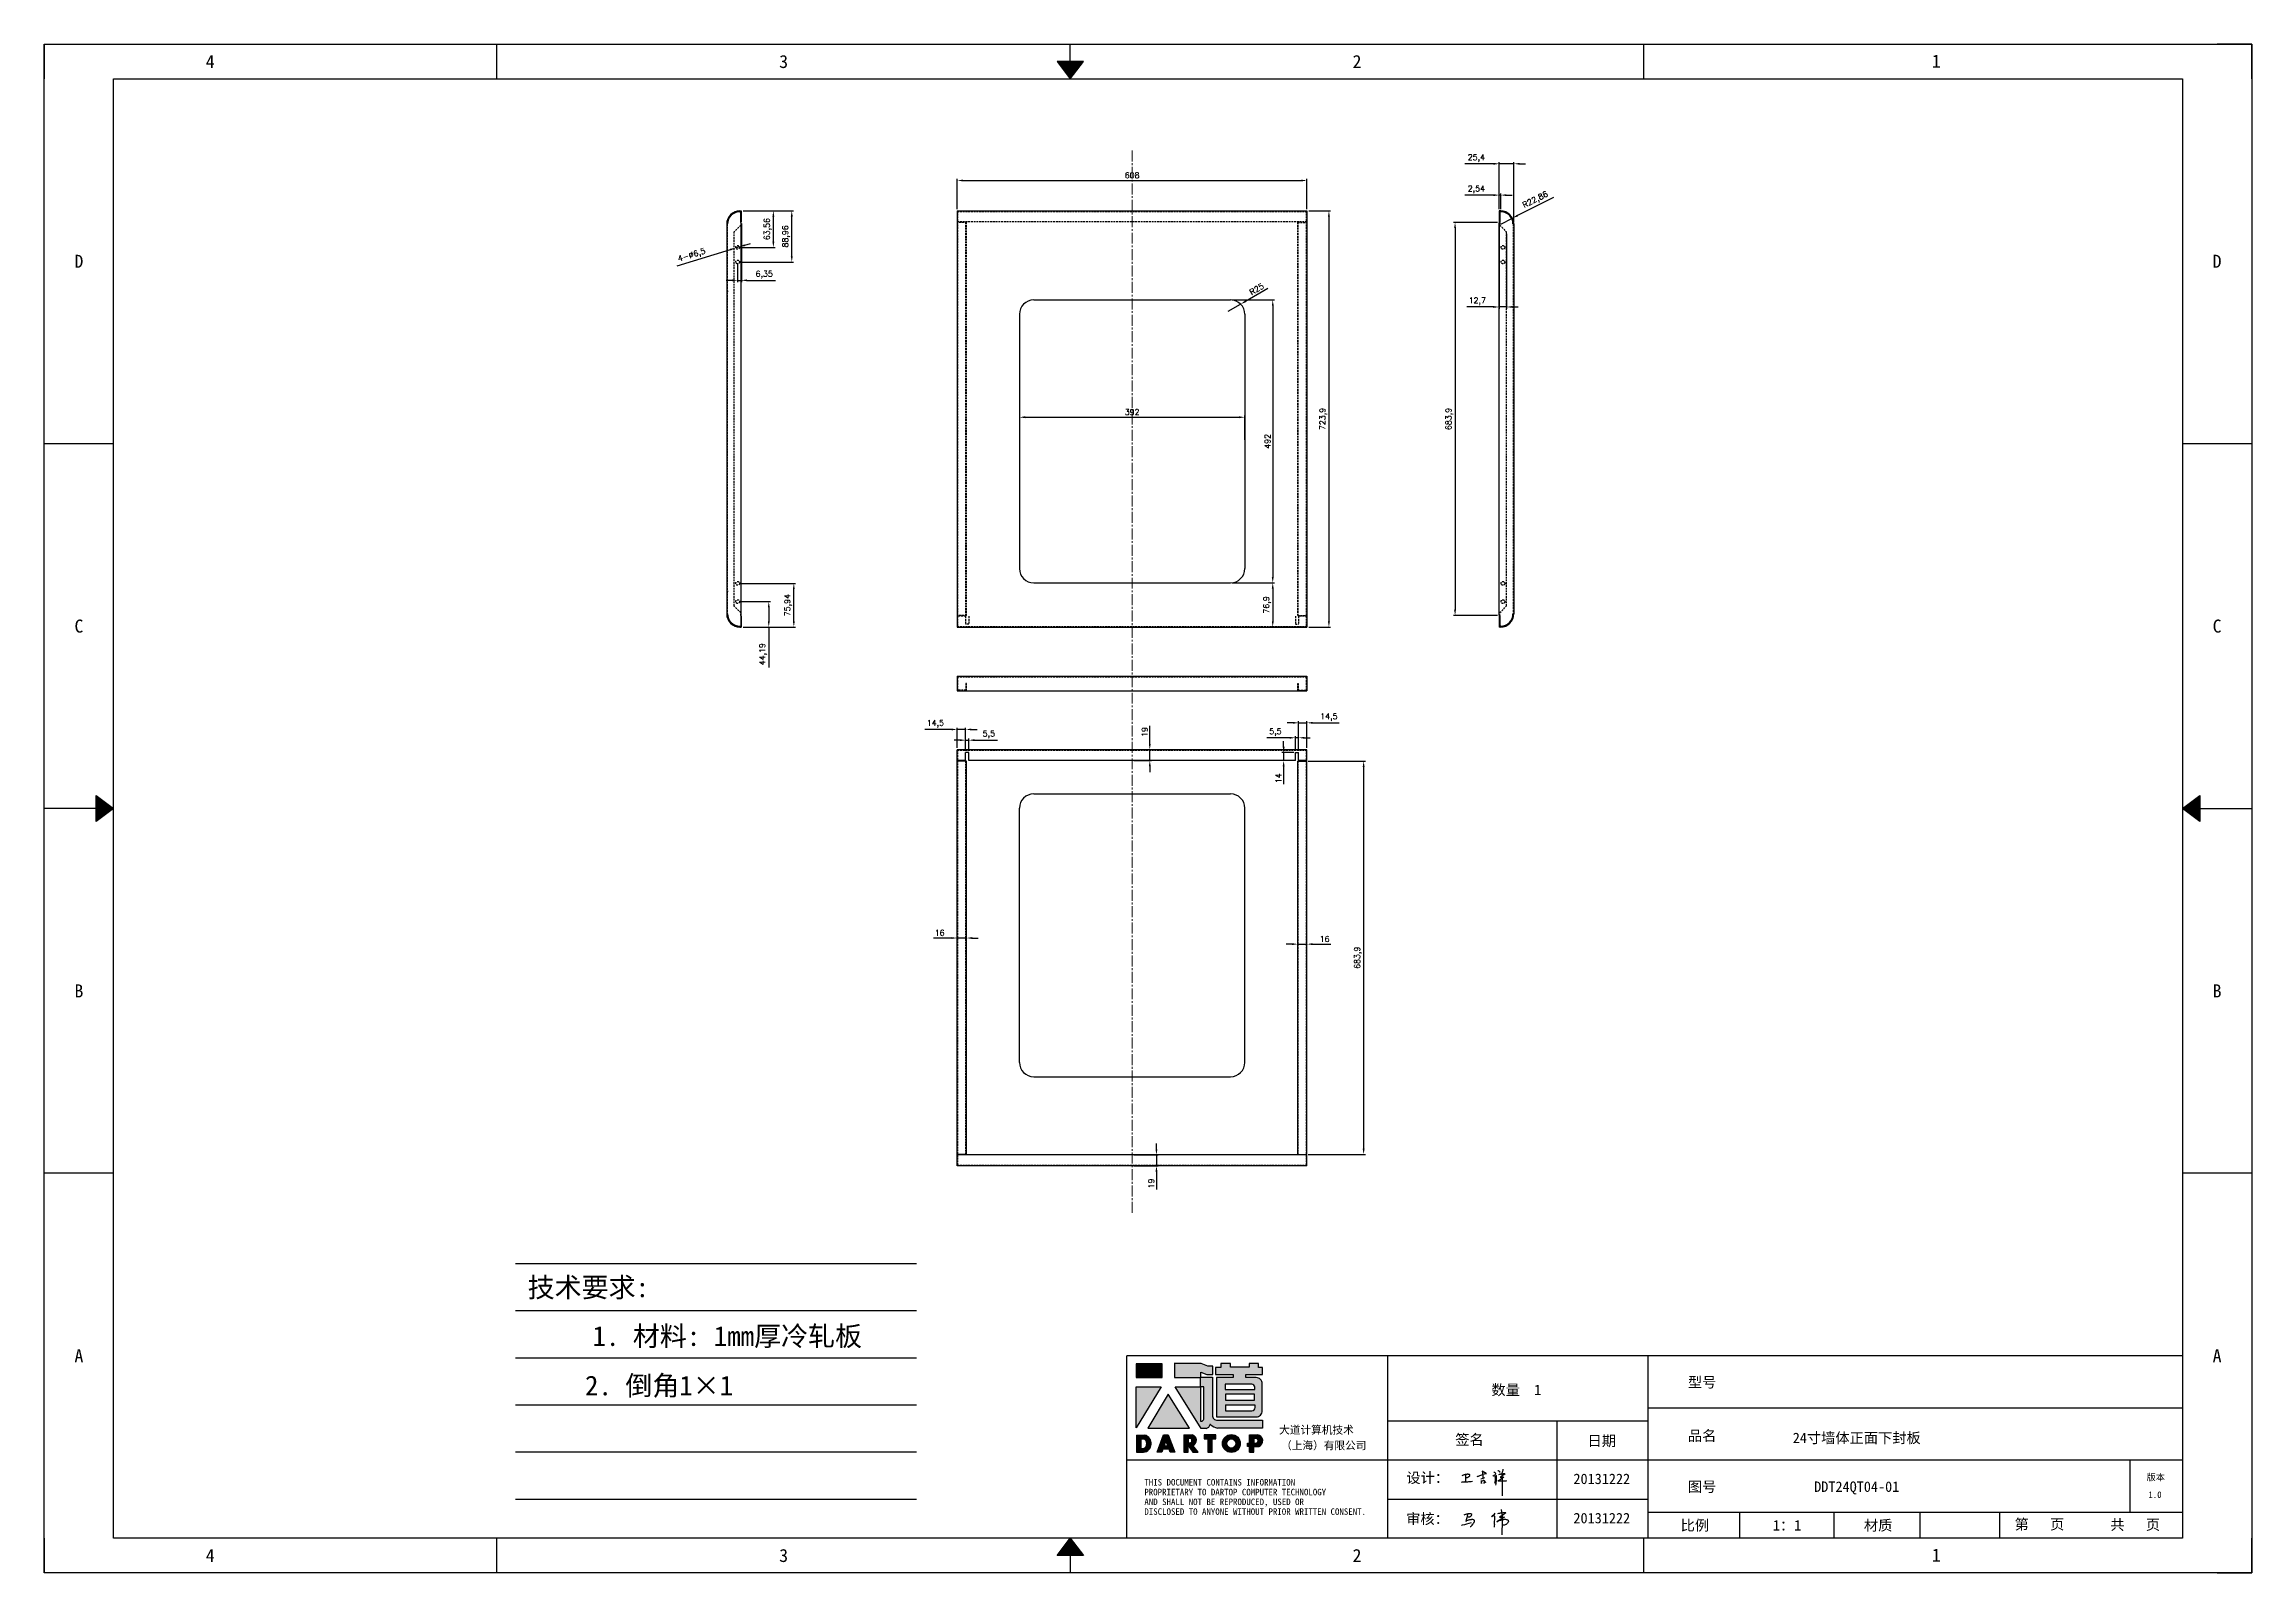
# Model space of a CAD drawing. Header units: millimetres. Extents: x 120943 to 145233, y 4425 to 40233.
# Drawn here: x 135430 to 139270, y 37574 to 40233 of the extents above; entities that cross this region are included whole.
import ezdxf
from ezdxf.enums import TextEntityAlignment as Align

# ---------------------------------------------------------------- set-up
doc = ezdxf.new("R2010")
doc.units = ezdxf.units.MM
for name, pattern in [('CENTER2', [28.575, 19.05, -3.175, 3.175, -3.175]), ('DOT', [0.25, 0, -0.25]), ('HIDDEN2', [4.7625, 3.175, -1.5875])]:
    doc.linetypes.add(name, pattern=pattern)
for name, color, linetype in [('4', 7, 'Continuous'), ('hidden', 3, 'HIDDEN2'), ('print', 30, 'Continuous')]:
    doc.layers.add(name, color=color, linetype=linetype)
doc.layers.add('cen', color=1, linetype='CENTER2', lineweight=9)
doc.layers.add('dim', color=2, linetype='Continuous', lineweight=9)
doc.styles.add('Dartop', font='SIMFANG.TTF')
doc.styles.add('HZ', font='SimSun.ttf')
doc.styles.add('hzHT', font='SIMHEI.TTF')
doc.styles.get("Standard").update_dxf_attribs({"font": 'txt', "bigfont": 'gbcbig.shx'})
doc.dimstyles.new('2-small', dxfattribs={"dimtxt": 10, "dimasz": 10, "dimexe": 3, "dimexo": 3, "dimgap": 4, "dimtad": 1, "dimtxsty": 'Standard', "dimcen": 5, "dimazin": 0, "dimtfac": 1, "dimtmove": 0, "dimatfit": 3, "dimfxl": 1, "dimarcsym": 0})

msp = doc.modelspace()

# ---------------------------------------------------------------- texts
at = {"color": 0}
for s, height, style, p in [('4', 22.662, 'Dartop', (135719.199, 40203.05)), ('3', 22.662, 'Dartop', (136716.329, 40203.05)), ('2', 22.662, 'Dartop', (137713.458, 40203.05)), ('1', 22.662, 'Dartop', (138720.917, 40203.769)), ('D', 22.662, 'Dartop', (135490.825, 39855.565)), ('D', 22.662, 'Dartop', (139209.152, 39855.565)), ('C', 22.662, 'Dartop', (135490.825, 39221.029)), ('C', 22.662, 'Dartop', (139209.152, 39221.029)), ('B', 22.662, 'Dartop', (135490.825, 38586.492)), ('B', 22.662, 'Dartop', (139209.152, 38586.492)), ('A', 22.662, 'Dartop', (135490.825, 37951.955)), ('A', 22.662, 'Dartop', (139209.152, 37951.955)), ('数量  1', 18.1296, 'hzHT', (137990.519, 37892.526)), ('型号', 18.1296, 'hzHT', (138313.637, 37905.839)), ('签名', 18.1296, 'hzHT', (137909.08, 37806.127)), ('品名', 18.1296, 'hzHT', (138313.637, 37812.769)), ('24寸墙体正面下封板', 18.1296, 'hzHT', (138582.487, 37809.05)), ('日期', 18.1296, 'hzHT', (138139.123, 37803.896)), ('20131222', 18.1296, 'hzHT', (138139.123, 37737.802)), ('版本', 11.331, 'hzHT', (139102.523, 37740.577)), ('图号', 18.1296, 'hzHT', (138313.637, 37724.154)), ('DDT24QT04-01', 18.12962, 'hzHT', (138582.487, 37724.154)), ('1.0', 11.331, 'Dartop', (139101.16, 37710.295)), ('20131222', 18.1296, 'hzHT', (138139.123, 37669.483)), ('比例', 18.1296, 'hzHT', (138300.996, 37656.877)), ('1：1', 18.1296, 'hzHT', (138461.259, 37656.877)), ('材质', 18.1296, 'hzHT', (138619.745, 37656.877)), ('第   页', 18.1296, 'hzHT', (138900.197, 37658.757)), ('共   页', 18.1296, 'hzHT', (139066.733, 37658.097)), ('4', 22.662, 'Dartop', (135719.199, 37604.471)), ('3', 22.662, 'Dartop', (136716.329, 37604.471)), ('2', 22.662, 'Dartop', (137713.458, 37604.471)), ('1', 22.662, 'Dartop', (138720.917, 37605.189))]:
    msp.add_text(s, height=height, dxfattribs=dict(at, style=style)).set_placement(p, align=Align.MIDDLE_CENTER)
at = {"style": 'HZ'}
for s, p in [('技术要求:', (136376.772, 38070.873)), ('1. 材料: 1mm厚冷轧板                     ', (136864.005, 37986.144)), ('2. 倒角1×1         ', (136605.045, 37900.076))]:
    msp.add_text(s, height=34.398, dxfattribs=at).set_placement(p, align=Align.MIDDLE_CENTER)
at = {"color": 0, "style": 'hzHT'}
for s, height, p in [('设计：', 18.1296, (137799.254, 37730.593)), ('AND SHALL NOT BE REPRODUCED, USED OR', 11.33101, (137343.687, 37692.136)), ('THIS DOCUMENT CONTAINS INFORMATION', 11.33101, (137343.687, 37726.129)), ('PROPRIETARY TO DARTOP COMPUTER TECHNOLOGY', 11.33101, (137343.687, 37709.132)), ('DISCLOSED TO ANYONE WITHOUT PRIOR WRITTEN CONSENT.', 11.33101, (137343.687, 37675.139)), ('审核：', 18.1296, (137798.984, 37659.201))]:
    msp.add_text(s, height=height, dxfattribs=at).set_placement(p)
at = {"layer": '4', "color": 0, "style": 'hzHT'}
for s, p in [('大道计算机技术', (137578.043, 37816.128)), ('（上海）有限公司', (137581.465, 37789.028))]:
    msp.add_text(s, height=13.5972, dxfattribs=at).set_placement(p)

# ---------------------------------------------------------------- blocks, each defined once
blk = doc.blocks.new('*U527')
at = {"color": 254, "linetype": 'Continuous', "extrusion": (0, 0, -1)}
for points in [[(-17, 0.333), (-16.812, 0.25), (-17, 0.5)], [(-17, 0.333), (-17.188, 0.25), (-16.812, 0.25)], [(-17, 0.333), (-17, 0.5), (-17.188, 0.25)]]:
    blk.add_solid(points, dxfattribs=at)
blk = doc.blocks.new('*U526')
at = {"color": 254, "linetype": 'Continuous', "extrusion": (0, 0, -1)}
for points in [[(-33.167, 11), (-33, 11), (-33.25, 11.188)], [(-33.167, 11), (-33.25, 11.188), (-33.25, 10.812)], [(-33.167, 11), (-33.25, 10.812), (-33, 11)]]:
    blk.add_solid(points, dxfattribs=at)
blk = doc.blocks.new('*U528')
at = {"color": 254, "linetype": 'Continuous'}
for points in [[(17, 21.667), (17.188, 21.75), (16.812, 21.75)], [(17, 21.667), (16.812, 21.75), (17, 21.5)], [(17, 21.667), (17, 21.5), (17.188, 21.75)]]:
    blk.add_solid(points, dxfattribs=at)
blk = doc.blocks.new('*U525')
at = {"color": 254, "linetype": 'Continuous', "extrusion": (0, 0, -1)}
for points in [[(-0.833, 11), (-0.75, 10.812), (-0.75, 11.188)], [(-0.833, 11), (-0.75, 11.188), (-1, 11)], [(-0.833, 11), (-1, 11), (-0.75, 10.812)]]:
    blk.add_solid(points, dxfattribs=at)
blk = doc.blocks.new('dadao')
for p, q in [((48, 19.2), (44.9, 10.4)), ((44.9, 10.4), (51.2, 10.4)), ((51.2, 10.4), (48, 19.2))]:
    blk.add_line(p, q)
for points in [[(41.8, 121.6), (41.8, 143.7), (-0.4, 143.7), (-0.4, 121.6), (41.8, 121.6)], [(104.8, 122), (104.8, 130.3), (114.1, 126.3), (124.2, 126.3), (124.2, 139.6), (115.9, 139.6), (105.1, 143.9), (61.5, 143.9)], [(61.7, 144), (61.7, 121.3), (103.9, 121.3)], [(113.4, 38.7), (105.1, 38.7), (63, 106.5), (103.9, 106.5), (103.9, 120.9), (103.9, 121.3)], [(109.7, 53.6), (109.7, 106.2), (104.3, 106.2), (104.3, 50.4), (106.6, 50.4)], [(144.6, 94.4), (144.6, 84.8), (192, 84.8), (192, 94.1), (144.9, 94.1)], [(120.2, 45), (119.5, 45), (119.5, 44.6)], [(0, 28), (0, 0), (11.8, 0)], [(0.1, 28), (14, 28)], [(7.1, 21.8), (7.1, 6.1), (12, 6.1)], [(7.1, 21.8), (11.4, 21.8)], [(76.8, 28.2), (76.8, 0), (84.1, 0), (84.1, 11.1), (91.6, -0.1), (100.3, -0.1), (91.7, 11.1)], [(76.8, 28.2), (90.6, 28.2)], [(84, 22.7), (84, 15.3), (87.2, 15.3)], [(84, 22.7), (87.3, 22.7)], [(183.7, 0), (183.7, 9.6), (180.6, 9.6), (180.6, 14.9), (183.8, 14.9), (183.8, 28.1), (196.1, 28.1), (196.5, 28.1)], [(183.7, 0), (190.9, 0), (190.9, 9.6), (198.8, 9.6)], [(194.9, 22.3), (190.8, 22.3), (190.8, 15), (194.4, 15)]]:
    blk.add_lwpolyline(points)
blk.add_lwpolyline([(137.1, 144.2), (137.1, 137.9), (128.3, 137.9), (128.3, 126.5), (157.3, 126.5), (157.3, 121.5), (130.3, 121.5), (130.3, 57.5), (194.4, 57.5, 0.414214), (204.4, 67.5), (204.4, 111.3, 0.414214), (194.4, 121.3), (177.5, 121.3), (177.5, 126.3), (204.7, 126.3), (204.7, 137.7), (198.2, 137.7), (198.2, 143.9), (183.3, 143.9), (183.3, 138), (153, 138), (153, 144.2), (137.1, 144.2)], format="xyb", close=True)
for points in [[(104.8, 122), (123.4, 122), (123.4, 60, 0.414214), (131.4, 52), (204.8, 52), (204.8, 39.1), (131.7, 39.1)], [(144.3, 110.8), (144.3, 101.8), (192.3, 101.8), (192.3, 105.5, 0.414214), (187.3, 110.5), (144.3, 110.5)], [(144.6, 77), (144.6, 67.5), (187.6, 67.5, 0.414214), (192.6, 72.5), (192.6, 76.4), (144.6, 76.4)]]:
    blk.add_lwpolyline(points, format="xyb")
for points in [[(-0.3, 106.2), (40.4, 106.2), (-0.3, 39.7), (-0.3, 106.2)], [(51.7, 94.1), (18.4, 39.3), (86.2, 39.3)], [(43.8, 28.2), (51.8, 28.2), (62.6, -0.1), (55, -0.1), (53.2, 5), (42.9, 5), (41.1, 0), (33.6, 0)], [(110, 28.1), (110, 21.9), (116, 21.9), (116, -0.1), (123.2, -0.1), (123.2, 22), (129.2, 22), (129.2, 28.1), (110, 28.1)]]:
    blk.add_lwpolyline(points, close=True)
for radius in [14.5, 7.44]:
    blk.add_circle((154.2, 14.2), radius)
for centre, radius, start, end in [((99.2, 60.7), 12.6, 305.6399, 325.969), ((111.6, 46.7), 8.19, 282.9811, 347.6627), ((136, 61.7), 22.9, 226.7358, 259.3209), ((8.5, 13.9), 8.49, 294.2143, 69.7177), ((9.6, 14.2), 14.4, 278.6604, 72.3203), ((86.4, 19), 3.8, 282.527, 76.7196), ((88.6, 19.4), 8.95, 290.6073, 77.2124), ((193.7, 18.7), 3.8, 280.9891, 72.5513), ((195.7, 18.6), 9.51, 288.8959, 85.2442)]:
    blk.add_arc(centre, radius, start, end)
blk = doc.blocks.new('h')
for p, q in [((20768.1, -2360.9), (20773, -2359.1)), ((20769.5, -2366.9), (20769.8, -2370.6)), ((20769.8, -2370.6), (20770.9, -2378)), ((20770.9, -2378), (20771.5, -2370.6)), ((20772.4, -2369.3), (20774.9, -2367.8)), ((20773, -2359.1), (20784.1, -2355.2)), ((20773.3, -2331.8), (20775.3, -2338.7)), ((20789.1, -2340.9), (20773.5, -2331.9)), ((20775.3, -2338.7), (20775.6, -2351.2)), ((20775.6, -2351.2), (20775.5, -2357.3)), ((20782.2, -2369.2), (20780, -2377.1)), ((20780, -2377.1), (20788.3, -2371.3)), ((20780.1, -2366.4), (20780.8, -2366.4)), ((20781.9, -2367.4), (20782.2, -2369.2)), ((20845.7, -2343.5), (20848.4, -2353)), ((20848.9, -2370.3), (20847.9, -2424)), ((20848.4, -2353), (20848.9, -2370.3))]:
    blk.add_line(p, q)
for points in [[(20696.6, -2372.4, 0.002073), (20710.6, -2371.9, 0.016137), (20719.6, -2371.3, 0.008314), (20736.9, -2369.3)], [(20699.1, -2348.2, -0.029745), (20704.6, -2345.4, -0.046842), (20708.4, -2344.2, -0.00919), (20714.3, -2343, -0.018517), (20717.2, -2342.5, -0.037841), (20720.3, -2342.4, -0.039541), (20723.2, -2342.8, -0.149785), (20726, -2344.3, -0.204935), (20726.9, -2346.6, -0.074872), (20726.5, -2348.3, -0.061615), (20725.6, -2350.3, -0.034204), (20723.8, -2352.6, -0.045776), (20722.3, -2354.1, -0.054985), (20720.4, -2355.3, -0.036348), (20717.3, -2356.5, -0.067752), (20715.7, -2356.8, -0.043553), (20713.2, -2356.7)], [(20755, -2351.9, -0.024077), (20759.9, -2350.1, -0.013147), (20768.7, -2346.5, -0.00522), (20775.4, -2344.1, -0.018517), (20777.3, -2343.4, -0.008274), (20786.3, -2341, -0.039541), (20788.3, -2340.8, -0.079216), (20789.4, -2341, -0.204935)], [(20813.5, -2350.1, 0.007348), (20815.9, -2348.7, 0.008421), (20818, -2347.3, 0.009459), (20819.7, -2346.2, -0.016325), (20820.7, -2345.5, -0.173771), (20821.8, -2345.3, -0.085159), (20823.9, -2346, -0.125883), (20826, -2347.9, -0.160659), (20826.6, -2350.1, -0.010447), (20826.5, -2352.3, -0.008247), (20826.2, -2355.1, -0.002698), (20825.3, -2374, 0.001562), (20823.9, -2383.7, 0.016137)], [(20816.8, -2335, -0.053561), (20819.6, -2336.1, -0.075272), (20821.3, -2337.3, -0.005295), (20822.5, -2338.5, -0.009337), (20823.1, -2339.1, -0.026146), (20823.7, -2339.8, -0.016644), (20824.5, -2340.9)], [(20832.1, -2329.2, -0.053561), (20834.9, -2330.3, -0.075272), (20836.7, -2331.5, -0.005295), (20837.8, -2332.6, -0.009337), (20838.5, -2333.3, -0.026146), (20839, -2334, -0.016644), (20839.8, -2335.1)], [(20836, -2343.7, -0.02797), (20842.1, -2342.6, -0.048868), (20845.6, -2342.2, -0.00919), (20851.1, -2341.4, -0.018517), (20853.9, -2341.1, -0.037841), (20856.7, -2341.2, -0.039541), (20859.4, -2341.6, -0.018282), (20840.6, -2354.7, -0.000937)], [(20847.6, -2340.2, 0.021784), (20849.6, -2335.9, 0.028296), (20850.8, -2332.4, 0.008136), (20851.9, -2328.2, 0.028913), (20852.2, -2327, 0.08193), (20852.1, -2325.9, 0.075058), (20851.7, -2324.7, 0.275043)]]:
    blk.add_lwpolyline(points, format="xyb")
for points in [[(20711.3, -2343.5), (20711.3, -2343.5), (20711.5, -2355.8), (20710.7, -2368), (20710.6, -2371.9)], [(20821.5, -2350.6), (20822.4, -2359.2), (20822.2, -2364.9), (20821.7, -2369), (20821.3, -2376.3), (20823.6, -2368.5), (20827.2, -2366.3), (20829.5, -2366.3)], [(20840.6, -2354.7), (20850, -2354.7), (20855, -2354.3), (20845.9, -2361.1), (20840.5, -2364), (20833, -2367.5), (20863.2, -2367.4), (20865.9, -2367.3)]]:
    blk.add_lwpolyline(points)
for centre, radius, start, end in [((20773.7, -2371.2), 2.3, 121.9907, 163.60158), ((20787.5, -2406), 40.3, 100.61827, 108.24823), ((20780.8, -2367.6), 1.15, 9.4675, 90)]:
    blk.add_arc(centre, radius, start, end)
blk = doc.blocks.new('*D1172')
at = {"layer": 'Defpoints', "color": 0}
for p in [(137626.4, 39996.1), (137018.4, 39943.3, 72.7), (137626.4, 39943.3, 68.2)]:
    blk.add_point(p, dxfattribs=at)
at = {"layer": 'dim', "color": 0, "lineweight": -2}
for p, q in [((137018.4, 39946.3), (137018.4, 39999.1)), ((137028.4, 39996.1), (137616.4, 39996.1)), ((137626.4, 39946.3), (137626.4, 39999.1))]:
    blk.add_line(p, q, dxfattribs=at)
at = {"layer": 'dim', "color": 0}
for points in [[(137028.4, 39997.7), (137028.4, 39994.4), (137018.4, 39996.1)], [(137616.4, 39997.7), (137616.4, 39994.4), (137626.4, 39996.1)]]:
    blk.add_solid(points, dxfattribs=at)
at = {"layer": 'dim', "color": 0, "insert": (137322.4, 40005.1), "char_height": 10, "attachment_point": 5}
blk.add_mtext('608', dxfattribs=at)
blk = doc.blocks.new('*D1173')
at = {"layer": 'Defpoints', "color": 0}
for p in [(137626.4, 39943.3, 68.2), (137626.4, 39219.4, 13.9), (137664.6, 39219.4)]:
    blk.add_point(p, dxfattribs=at)
at = {"layer": 'dim', "color": 0, "lineweight": -2}
for p, q in [((137629.4, 39943.3), (137667.6, 39943.3)), ((137664.6, 39933.3), (137664.6, 39229.4)), ((137629.4, 39219.4), (137667.6, 39219.4))]:
    blk.add_line(p, q, dxfattribs=at)
at = {"layer": 'dim', "color": 0}
for points in [[(137662.9, 39933.3), (137666.3, 39933.3), (137664.6, 39943.3)], [(137662.9, 39229.4), (137666.3, 39229.4), (137664.6, 39219.4)]]:
    blk.add_solid(points, dxfattribs=at)
at = {"layer": 'dim', "color": 0, "insert": (137654.8, 39581.3), "char_height": 10, "attachment_point": 5, "rotation": 90}
blk.add_mtext('723,9', dxfattribs=at)
blk = doc.blocks.new('*D1091')
at = {"layer": 'Defpoints', "color": 0}
for p in [(137983.8, 39930.7), (137963.3, 39920.4)]:
    blk.add_point(p, dxfattribs=at)
at = {"layer": 'dim', "color": 0, "lineweight": -2}
for p, q in [((138054.9, 39966.5), (137992.7, 39935.2)), ((137963.3, 39920.4), (137983.8, 39930.7))]:
    blk.add_line(p, q, dxfattribs=at)
at = {"layer": 'dim', "color": 0}
blk.add_solid([(137992, 39936.7), (137993.5, 39933.7), (137983.8, 39930.7)], dxfattribs=at)
at = {"layer": 'dim', "color": 0, "insert": (138023.9, 39961.9), "char_height": 10, "attachment_point": 5, "rotation": 26.6878}
blk.add_mtext('R22,86', dxfattribs=at)
blk = doc.blocks.new('*D1174')
at = {"layer": 'Defpoints', "color": 0}
for p in [(137960.8, 40025.2), (137960.8, 39943.3, 78.2), (137986.2, 39920.4, 78.2)]:
    blk.add_point(p, dxfattribs=at)
at = {"layer": 'dim', "color": 0, "lineweight": -2}
for p, q in [((137950.8, 40025.2), (137901.1, 40025.2)), ((137960.8, 39946.3), (137960.8, 40028.2)), ((137986.2, 40025.2), (137960.8, 40025.2)), ((137986.2, 39923.4), (137986.2, 40028.2)), ((137996.2, 40025.2), (138006.2, 40025.2))]:
    blk.add_line(p, q, dxfattribs=at)
at = {"layer": 'dim', "color": 0}
for points in [[(137950.8, 40026.8), (137950.8, 40023.5), (137960.8, 40025.2)], [(137996.2, 40026.8), (137996.2, 40023.5), (137986.2, 40025.2)]]:
    blk.add_solid(points, dxfattribs=at)
at = {"layer": 'dim', "color": 0, "insert": (137921, 40035), "char_height": 10, "attachment_point": 5}
blk.add_mtext('25,4', dxfattribs=at)
blk = doc.blocks.new('*D1175')
at = {"layer": 'Defpoints', "color": 0}
for p in [(137960.8, 39970.7), (137960.8, 39943.3, 78.2), (137963.3, 39943.3, 78.2)]:
    blk.add_point(p, dxfattribs=at)
at = {"layer": 'dim', "color": 0, "lineweight": -2}
for p, q in [((137950.8, 39970.7), (137901.1, 39970.7)), ((137960.8, 39946.3), (137960.8, 39973.7)), ((137963.3, 39970.7), (137960.8, 39970.7)), ((137963.3, 39946.3), (137963.3, 39973.7)), ((137973.3, 39970.7), (137983.3, 39970.7))]:
    blk.add_line(p, q, dxfattribs=at)
at = {"layer": 'dim', "color": 0}
for points in [[(137950.8, 39972.3), (137950.8, 39969), (137960.8, 39970.7)], [(137973.3, 39972.3), (137973.3, 39969), (137963.3, 39970.7)]]:
    blk.add_solid(points, dxfattribs=at)
at = {"layer": 'dim', "color": 0, "insert": (137921, 39980.5), "char_height": 10, "attachment_point": 5}
blk.add_mtext('2,54', dxfattribs=at)
blk = doc.blocks.new('*D1176')
at = {"layer": 'Defpoints', "color": 0}
for p in [(136642.8, 39943.3, 78.2), (136698.5, 39943.3), (136636.4, 39879.7, 78.2)]:
    blk.add_point(p, dxfattribs=at)
at = {"layer": 'dim', "color": 0, "lineweight": -2}
for p, q in [((136645.8, 39943.3), (136701.5, 39943.3)), ((136698.5, 39889.7), (136698.5, 39933.3)), ((136639.4, 39879.7), (136701.5, 39879.7))]:
    blk.add_line(p, q, dxfattribs=at)
at = {"layer": 'dim', "color": 0}
for points in [[(136696.8, 39933.3), (136700.2, 39933.3), (136698.5, 39943.3)], [(136696.8, 39889.7), (136700.2, 39889.7), (136698.5, 39879.7)]]:
    blk.add_solid(points, dxfattribs=at)
at = {"layer": 'dim', "color": 0, "insert": (136688.7, 39911.5), "char_height": 10, "attachment_point": 5, "rotation": 90}
blk.add_mtext('63,56', dxfattribs=at)
blk = doc.blocks.new('*D1177')
at = {"layer": 'Defpoints', "color": 0}
for p in [(136642.8, 39943.3, 78.2), (136730.5, 39943.3), (136636.4, 39854.3, 78.2)]:
    blk.add_point(p, dxfattribs=at)
at = {"layer": 'dim', "color": 0, "lineweight": -2}
for p, q in [((136645.8, 39943.3), (136733.5, 39943.3)), ((136730.5, 39864.3), (136730.5, 39933.3)), ((136639.4, 39854.3), (136733.5, 39854.3))]:
    blk.add_line(p, q, dxfattribs=at)
at = {"layer": 'dim', "color": 0}
for points in [[(136728.8, 39933.3), (136732.2, 39933.3), (136730.5, 39943.3)], [(136728.8, 39864.3), (136732.2, 39864.3), (136730.5, 39854.3)]]:
    blk.add_solid(points, dxfattribs=at)
at = {"layer": 'dim', "color": 0, "insert": (136720.7, 39898.8), "char_height": 10, "attachment_point": 5, "rotation": 90}
blk.add_mtext('88,96', dxfattribs=at)
blk = doc.blocks.new('*D1178')
at = {"layer": 'Defpoints', "color": 0}
for p in [(136636.4, 39263.6, 78.2), (136690.5, 39263.6), (136642.8, 39219.4, 78.2)]:
    blk.add_point(p, dxfattribs=at)
at = {"layer": 'dim', "color": 0, "lineweight": -2}
for p, q in [((136639.4, 39263.6), (136693.5, 39263.6)), ((136690.5, 39253.6), (136690.5, 39229.4)), ((136645.8, 39219.4), (136693.5, 39219.4)), ((136690.5, 39219.4), (136690.5, 39148.9))]:
    blk.add_line(p, q, dxfattribs=at)
at = {"layer": 'dim', "color": 0}
for points in [[(136688.9, 39253.6), (136692.2, 39253.6), (136690.5, 39263.6)], [(136688.9, 39229.4), (136692.2, 39229.4), (136690.5, 39219.4)]]:
    blk.add_solid(points, dxfattribs=at)
at = {"layer": 'dim', "color": 0, "insert": (136680.7, 39172.1), "char_height": 10, "attachment_point": 5, "rotation": 90}
blk.add_mtext('44,19', dxfattribs=at)
blk = doc.blocks.new('*D1179')
at = {"layer": 'Defpoints', "color": 0}
for p in [(136636.4, 39295.3, 78.2), (136734.1, 39295.3), (136642.8, 39219.4, 78.2)]:
    blk.add_point(p, dxfattribs=at)
at = {"layer": 'dim', "color": 0, "lineweight": -2}
for p, q in [((136639.4, 39295.3), (136737.1, 39295.3)), ((136734.1, 39229.4), (136734.1, 39285.3)), ((136645.8, 39219.4), (136737.1, 39219.4))]:
    blk.add_line(p, q, dxfattribs=at)
at = {"layer": 'dim', "color": 0}
for points in [[(136732.4, 39285.3), (136735.7, 39285.3), (136734.1, 39295.3)], [(136732.4, 39229.4), (136735.7, 39229.4), (136734.1, 39219.4)]]:
    blk.add_solid(points, dxfattribs=at)
at = {"layer": 'dim', "color": 0, "insert": (136724.2, 39257.4), "char_height": 10, "attachment_point": 5, "rotation": 90}
blk.add_mtext('75,94', dxfattribs=at)
blk = doc.blocks.new('*D1180')
at = {"layer": 'Defpoints', "color": 0}
for p in [(136633.3, 39878.8), (136639.5, 39880.7)]:
    blk.add_point(p, dxfattribs=at)
at = {"layer": 'dim', "color": 0, "lineweight": -2}
for p, q in [((136531, 39847.4), (136623.8, 39875.8)), ((136639.5, 39880.7), (136633.3, 39878.8)), ((136649.1, 39883.6), (136658.7, 39886.6))]:
    blk.add_line(p, q, dxfattribs=at)
at = {"layer": 'dim', "color": 0}
for points in [[(136623.3, 39877.4), (136624.3, 39874.3), (136633.3, 39878.8)], [(136648.6, 39885.2), (136649.6, 39882), (136639.5, 39880.7)]]:
    blk.add_solid(points, dxfattribs=at)
at = {"layer": 'dim', "color": 0, "insert": (136556.7, 39865.5), "char_height": 10, "attachment_point": 5, "rotation": 17.0711}
blk.add_mtext('4-∅6,5', dxfattribs=at)
blk = doc.blocks.new('*D1181')
at = {"layer": 'Defpoints', "color": 0}
for p in [(136642.8, 39924.3, 78.2), (136636.4, 39854.3, 78.2), (136642.8, 39822.4)]:
    blk.add_point(p, dxfattribs=at)
at = {"layer": 'dim', "color": 0, "lineweight": -2}
for p, q in [((136642.8, 39921.3), (136642.8, 39819.4)), ((136636.4, 39851.3), (136636.4, 39819.4)), ((136626.4, 39822.4), (136616.4, 39822.4)), ((136636.4, 39822.4), (136642.8, 39822.4)), ((136652.8, 39822.4), (136702.4, 39822.4))]:
    blk.add_line(p, q, dxfattribs=at)
at = {"layer": 'dim', "color": 0}
for points in [[(136626.4, 39824.1), (136626.4, 39820.8), (136636.4, 39822.4)], [(136652.8, 39824.1), (136652.8, 39820.8), (136642.8, 39822.4)]]:
    blk.add_solid(points, dxfattribs=at)
at = {"layer": 'dim', "color": 0, "insert": (136682.6, 39832.3), "char_height": 10, "attachment_point": 5}
blk.add_mtext('6,35', dxfattribs=at)
blk = doc.blocks.new('*D1182')
at = {"layer": 'Defpoints', "color": 0}
for p in [(137960.8, 39923.3, 78.2), (137973.5, 39906.6, 78.2), (137960.8, 39776.1)]:
    blk.add_point(p, dxfattribs=at)
at = {"layer": 'dim', "color": 0, "lineweight": -2}
for p, q in [((137960.8, 39920.3), (137960.8, 39773.1)), ((137973.5, 39903.6), (137973.5, 39773.1)), ((137950.8, 39776.1), (137904.5, 39776.1)), ((137973.5, 39776.1), (137960.8, 39776.1)), ((137983.5, 39776.1), (137993.5, 39776.1))]:
    blk.add_line(p, q, dxfattribs=at)
at = {"layer": 'dim', "color": 0}
for points in [[(137950.8, 39777.8), (137950.8, 39774.5), (137960.8, 39776.1)], [(137983.5, 39777.8), (137983.5, 39774.5), (137973.5, 39776.1)]]:
    blk.add_solid(points, dxfattribs=at)
at = {"layer": 'dim', "color": 0, "insert": (137922.6, 39786), "char_height": 10, "attachment_point": 5}
blk.add_mtext('12,7', dxfattribs=at)
blk = doc.blocks.new('*D1183')
at = {"layer": 'Defpoints', "color": 0}
for p in [(137960.8, 39923.3, 78.2), (137884, 39239.4), (137960.8, 39239.4, 78.2)]:
    blk.add_point(p, dxfattribs=at)
at = {"layer": 'dim', "color": 0, "lineweight": -2}
for p, q in [((137957.8, 39923.3), (137881, 39923.3)), ((137884, 39913.3), (137884, 39249.4)), ((137957.8, 39239.4), (137881, 39239.4))]:
    blk.add_line(p, q, dxfattribs=at)
at = {"layer": 'dim', "color": 0}
for points in [[(137882.3, 39913.3), (137885.6, 39913.3), (137884, 39923.3)], [(137882.3, 39249.4), (137885.6, 39249.4), (137884, 39239.4)]]:
    blk.add_solid(points, dxfattribs=at)
at = {"layer": 'dim', "color": 0, "insert": (137874.1, 39581.3), "char_height": 10, "attachment_point": 5, "rotation": 90}
blk.add_mtext('683,9', dxfattribs=at)
blk = doc.blocks.new('*D1184')
at = {"layer": 'Defpoints', "color": 0}
for p in [(137625.4, 38986.1, 44.4), (137625.4, 38302.2, 44.4), (137725, 38302.2)]:
    blk.add_point(p, dxfattribs=at)
at = {"layer": 'dim', "color": 0, "lineweight": -2}
for p, q in [((137628.4, 38986.1), (137728, 38986.1)), ((137725, 38976.1), (137725, 38312.2)), ((137628.4, 38302.2), (137728, 38302.2))]:
    blk.add_line(p, q, dxfattribs=at)
at = {"layer": 'dim', "color": 0}
for points in [[(137723.3, 38976.1), (137726.7, 38976.1), (137725, 38986.1)], [(137723.3, 38312.2), (137726.7, 38312.2), (137725, 38302.2)]]:
    blk.add_solid(points, dxfattribs=at)
at = {"layer": 'dim', "color": 0, "insert": (137715.2, 38644.1), "char_height": 10, "attachment_point": 5, "rotation": 90}
blk.add_mtext('683,9', dxfattribs=at)
blk = doc.blocks.new('*D1185')
at = {"layer": 'Defpoints', "color": 0}
for p in [(137322.4, 38301.2, 23.4), (137322.4, 38282.2, 28.9), (137364.7, 38282.2)]:
    blk.add_point(p, dxfattribs=at)
at = {"layer": 'dim', "color": 0, "lineweight": -2}
for p, q in [((137364.7, 38311.2), (137364.7, 38321.2)), ((137325.4, 38301.2), (137367.7, 38301.2)), ((137325.4, 38282.2), (137367.7, 38282.2)), ((137364.7, 38301.2), (137364.7, 38282.2)), ((137364.7, 38272.2), (137364.7, 38240.9))]:
    blk.add_line(p, q, dxfattribs=at)
at = {"layer": 'dim', "color": 0}
for points in [[(137363, 38311.2), (137366.4, 38311.2), (137364.7, 38301.2)], [(137363, 38272.2), (137366.4, 38272.2), (137364.7, 38282.2)]]:
    blk.add_solid(points, dxfattribs=at)
at = {"layer": 'dim', "color": 0, "insert": (137355.7, 38251.5), "char_height": 10, "attachment_point": 5, "rotation": 90}
blk.add_mtext('19', dxfattribs=at)
blk = doc.blocks.new('*D1186')
at = {"layer": 'Defpoints', "color": 0}
for p in [(137322.4, 39006.1, 23.2), (137322.4, 38987.1, 23.3), (137353.1, 39006.1)]:
    blk.add_point(p, dxfattribs=at)
at = {"layer": 'dim', "color": 0, "lineweight": -2}
for p, q in [((137353.1, 39016.1), (137353.1, 39047.4)), ((137325.4, 39006.1), (137356.1, 39006.1)), ((137325.4, 38987.1), (137356.1, 38987.1)), ((137353.1, 38987.1), (137353.1, 39006.1)), ((137353.1, 38977.1), (137353.1, 38967.1))]:
    blk.add_line(p, q, dxfattribs=at)
at = {"layer": 'dim', "color": 0}
for points in [[(137351.4, 39016.1), (137354.8, 39016.1), (137353.1, 39006.1)], [(137351.4, 38977.1), (137354.8, 38977.1), (137353.1, 38987.1)]]:
    blk.add_solid(points, dxfattribs=at)
at = {"layer": 'dim', "color": 0, "insert": (137344.1, 39036.8), "char_height": 10, "attachment_point": 5, "rotation": 90}
blk.add_mtext('19', dxfattribs=at)
blk = doc.blocks.new('*D1187')
at = {"layer": 'Defpoints', "color": 0}
for p in [(137626.4, 38667.8), (137610.4, 38644.1, 44.4), (137626.4, 38644.1, 45.6)]:
    blk.add_point(p, dxfattribs=at)
at = {"layer": 'dim', "color": 0, "lineweight": -2}
for p, q in [((137600.4, 38667.8), (137590.4, 38667.8)), ((137610.4, 38647.1), (137610.4, 38670.8)), ((137610.4, 38667.8), (137626.4, 38667.8)), ((137626.4, 38647.1), (137626.4, 38670.8)), ((137636.4, 38667.8), (137667.7, 38667.8))]:
    blk.add_line(p, q, dxfattribs=at)
at = {"layer": 'dim', "color": 0}
for points in [[(137600.4, 38669.5), (137600.4, 38666.1), (137610.4, 38667.8)], [(137636.4, 38669.5), (137636.4, 38666.1), (137626.4, 38667.8)]]:
    blk.add_solid(points, dxfattribs=at)
at = {"layer": 'dim', "color": 0, "insert": (137657.1, 38676.8), "char_height": 10, "attachment_point": 5}
blk.add_mtext('16', dxfattribs=at)
blk = doc.blocks.new('*D1188')
at = {"layer": 'Defpoints', "color": 0}
for p in [(137018.4, 38678.5), (137018.4, 38644.1, 40), (137034.4, 38644.1, 44.4)]:
    blk.add_point(p, dxfattribs=at)
at = {"layer": 'dim', "color": 0, "lineweight": -2}
for p, q in [((137008.4, 38678.5), (136977.1, 38678.5)), ((137018.4, 38647.1), (137018.4, 38681.5)), ((137034.4, 38678.5), (137018.4, 38678.5)), ((137034.4, 38647.1), (137034.4, 38681.5)), ((137044.4, 38678.5), (137054.4, 38678.5))]:
    blk.add_line(p, q, dxfattribs=at)
at = {"layer": 'dim', "color": 0}
for points in [[(137008.4, 38680.1), (137008.4, 38676.8), (137018.4, 38678.5)], [(137044.4, 38680.1), (137044.4, 38676.8), (137034.4, 38678.5)]]:
    blk.add_solid(points, dxfattribs=at)
at = {"layer": 'dim', "color": 0, "insert": (136987.7, 38687.5), "char_height": 10, "attachment_point": 5}
blk.add_mtext('16', dxfattribs=at)
blk = doc.blocks.new('*D1092')
at = {"layer": 'Defpoints', "color": 0}
for p in [(137511.1, 39781, 0.9), (137489.4, 39768.7)]:
    blk.add_point(p, dxfattribs=at)
at = {"layer": 'dim', "color": 0, "lineweight": -2}
for p, q in [((137489.4, 39768.7), (137511.1, 39781)), ((137558.6, 39808), (137519.8, 39785.9))]:
    blk.add_line(p, q, dxfattribs=at)
at = {"layer": 'dim', "color": 0}
blk.add_solid([(137518.9, 39787.4), (137520.6, 39784.5), (137511.1, 39781)], dxfattribs=at)
at = {"layer": 'dim', "color": 0, "insert": (137539.1, 39807.3), "char_height": 10, "attachment_point": 5, "rotation": 29.5924}
blk.add_mtext('R25', dxfattribs=at)
blk = doc.blocks.new('*D1189')
at = {"layer": 'Defpoints', "color": 0}
for p in [(137126.4, 39584.3), (137518.4, 39584.3), (137518.4, 39542.3, 42.5)]:
    blk.add_point(p, dxfattribs=at)
at = {"layer": 'dim', "color": 0, "lineweight": -2}
for p, q in [((137136.4, 39584.3), (137508.4, 39584.3)), ((137518.4, 39545.3), (137518.4, 39587.3))]:
    blk.add_line(p, q, dxfattribs=at)
at = {"layer": 'dim', "color": 0}
for points in [[(137136.4, 39586), (137136.4, 39582.6), (137126.4, 39584.3)], [(137508.4, 39586), (137508.4, 39582.6), (137518.4, 39584.3)]]:
    blk.add_solid(points, dxfattribs=at)
at = {"layer": 'dim', "color": 0, "insert": (137322.4, 39593.3), "char_height": 10, "attachment_point": 5}
blk.add_mtext('392', dxfattribs=at)
blk = doc.blocks.new('*D1190')
at = {"layer": 'Defpoints', "color": 0}
for p in [(137493.4, 39788.3, 60.9), (137493.4, 39296.3, 24.1), (137566.9, 39296.3)]:
    blk.add_point(p, dxfattribs=at)
at = {"layer": 'dim', "color": 0, "lineweight": -2}
for p, q in [((137496.4, 39788.3), (137569.9, 39788.3)), ((137566.9, 39778.3), (137566.9, 39306.3)), ((137496.4, 39296.3), (137569.9, 39296.3))]:
    blk.add_line(p, q, dxfattribs=at)
at = {"layer": 'dim', "color": 0}
for points in [[(137565.3, 39778.3), (137568.6, 39778.3), (137566.9, 39788.3)], [(137565.3, 39306.3), (137568.6, 39306.3), (137566.9, 39296.3)]]:
    blk.add_solid(points, dxfattribs=at)
at = {"layer": 'dim', "color": 0, "insert": (137557.9, 39542.3), "char_height": 10, "attachment_point": 5, "rotation": 90}
blk.add_mtext('492', dxfattribs=at)
blk = doc.blocks.new('*D1191')
at = {"layer": 'Defpoints', "color": 0}
for p in [(137493.4, 39296.3, 24.1), (137566.9, 39219.4), (137626.4, 39219.4, 22.9)]:
    blk.add_point(p, dxfattribs=at)
at = {"layer": 'dim', "color": 0, "lineweight": -2}
for p, q in [((137496.4, 39296.3), (137569.9, 39296.3)), ((137566.9, 39286.3), (137566.9, 39229.4)), ((137623.4, 39219.4), (137563.9, 39219.4))]:
    blk.add_line(p, q, dxfattribs=at)
at = {"layer": 'dim', "color": 0}
for points in [[(137565.3, 39286.3), (137568.6, 39286.3), (137566.9, 39296.3)], [(137565.3, 39229.4), (137568.6, 39229.4), (137566.9, 39219.4)]]:
    blk.add_solid(points, dxfattribs=at)
at = {"layer": 'dim', "color": 0, "insert": (137557.1, 39257.8), "char_height": 10, "attachment_point": 5, "rotation": 90}
blk.add_mtext('76,9', dxfattribs=at)
blk = doc.blocks.new('*D1192')
at = {"layer": 'Defpoints', "color": 0}
for p in [(137626.4, 39052.8), (137611.9, 39001.1, 6.9), (137626.4, 39006.1, 40)]:
    blk.add_point(p, dxfattribs=at)
at = {"layer": 'dim', "color": 0, "lineweight": -2}
for p, q in [((137601.9, 39052.8), (137591.9, 39052.8)), ((137611.9, 39004.1), (137611.9, 39055.8)), ((137611.9, 39052.8), (137626.4, 39052.8)), ((137626.4, 39009.1), (137626.4, 39055.8)), ((137636.4, 39052.8), (137682.7, 39052.8))]:
    blk.add_line(p, q, dxfattribs=at)
at = {"layer": 'dim', "color": 0}
for points in [[(137601.9, 39054.4), (137601.9, 39051.1), (137611.9, 39052.8)], [(137636.4, 39054.4), (137636.4, 39051.1), (137626.4, 39052.8)]]:
    blk.add_solid(points, dxfattribs=at)
at = {"layer": 'dim', "color": 0, "insert": (137664.6, 39062.6), "char_height": 10, "attachment_point": 5}
blk.add_mtext('14,5', dxfattribs=at)
blk = doc.blocks.new('*D1193')
at = {"layer": 'Defpoints', "color": 0}
for p in [(137606.4, 39026.8), (137606.4, 39001.1, 7.1), (137611.9, 39001.1, 6.9)]:
    blk.add_point(p, dxfattribs=at)
at = {"layer": 'dim', "color": 0, "lineweight": -2}
for p, q in [((137596.4, 39026.8), (137556.7, 39026.8)), ((137606.4, 39004.1), (137606.4, 39029.8)), ((137611.9, 39026.8), (137606.4, 39026.8)), ((137611.9, 39004.1), (137611.9, 39029.8)), ((137621.9, 39026.8), (137631.9, 39026.8))]:
    blk.add_line(p, q, dxfattribs=at)
at = {"layer": 'dim', "color": 0}
for points in [[(137596.4, 39028.4), (137596.4, 39025.1), (137606.4, 39026.8)], [(137621.9, 39028.4), (137621.9, 39025.1), (137611.9, 39026.8)]]:
    blk.add_solid(points, dxfattribs=at)
at = {"layer": 'dim', "color": 0, "insert": (137571.6, 39036.6), "char_height": 10, "attachment_point": 5}
blk.add_mtext('5,5', dxfattribs=at)
blk = doc.blocks.new('*D1194')
at = {"layer": 'Defpoints', "color": 0}
for p in [(137585.9, 38987.1), (137606.4, 39001.1, 1.5), (137606.4, 38987.1, 39.7)]:
    blk.add_point(p, dxfattribs=at)
at = {"layer": 'dim', "color": 0, "lineweight": -2}
for p, q in [((137585.9, 39011.1), (137585.9, 39021.1)), ((137603.4, 39001.1), (137582.9, 39001.1)), ((137603.4, 38987.1), (137582.9, 38987.1)), ((137585.9, 39001.1), (137585.9, 38987.1)), ((137585.9, 38977.1), (137585.9, 38945.8))]:
    blk.add_line(p, q, dxfattribs=at)
at = {"layer": 'dim', "color": 0}
for points in [[(137584.2, 39011.1), (137587.6, 39011.1), (137585.9, 39001.1)], [(137584.2, 38977.1), (137587.6, 38977.1), (137585.9, 38987.1)]]:
    blk.add_solid(points, dxfattribs=at)
at = {"layer": 'dim', "color": 0, "insert": (137576.9, 38956.4), "char_height": 10, "attachment_point": 5, "rotation": 90}
blk.add_mtext('14', dxfattribs=at)
blk = doc.blocks.new('*D1195')
at = {"layer": 'Defpoints', "color": 0}
for p in [(137018.4, 39041.2), (137018.4, 39006.1, 6.4), (137032.9, 39001.1, 1.3)]:
    blk.add_point(p, dxfattribs=at)
at = {"layer": 'dim', "color": 0, "lineweight": -2}
for p, q in [((137008.4, 39041.2), (136962.1, 39041.2)), ((137018.4, 39009.1), (137018.4, 39044.2)), ((137032.9, 39041.2), (137018.4, 39041.2)), ((137032.9, 39004.1), (137032.9, 39044.2)), ((137042.9, 39041.2), (137052.9, 39041.2))]:
    blk.add_line(p, q, dxfattribs=at)
at = {"layer": 'dim', "color": 0}
for points in [[(137008.4, 39042.9), (137008.4, 39039.6), (137018.4, 39041.2)], [(137042.9, 39042.9), (137042.9, 39039.6), (137032.9, 39041.2)]]:
    blk.add_solid(points, dxfattribs=at)
at = {"layer": 'dim', "color": 0, "insert": (136980.2, 39051.1), "char_height": 10, "attachment_point": 5}
blk.add_mtext('14,5', dxfattribs=at)
blk = doc.blocks.new('*D1196')
at = {"layer": 'Defpoints', "color": 0}
for p in [(137038.4, 39022.6), (137032.9, 39001.1, 6.9), (137038.4, 39001.1, 7.1)]:
    blk.add_point(p, dxfattribs=at)
at = {"layer": 'dim', "color": 0, "lineweight": -2}
for p, q in [((137022.9, 39022.6), (137012.9, 39022.6)), ((137032.9, 39004.1), (137032.9, 39025.6)), ((137032.9, 39022.6), (137038.4, 39022.6)), ((137038.4, 39004.1), (137038.4, 39025.6)), ((137048.4, 39022.6), (137088.1, 39022.6))]:
    blk.add_line(p, q, dxfattribs=at)
at = {"layer": 'dim', "color": 0}
for points in [[(137022.9, 39024.3), (137022.9, 39020.9), (137032.9, 39022.6)], [(137048.4, 39024.3), (137048.4, 39020.9), (137038.4, 39022.6)]]:
    blk.add_solid(points, dxfattribs=at)
at = {"layer": 'dim', "color": 0, "insert": (137073.2, 39032.4), "char_height": 10, "attachment_point": 5}
blk.add_mtext('5,5', dxfattribs=at)

# ---------------------------------------------------------------- dimensions: what is measured, and where the dimension line sits
at = {"layer": 'dim'}
for base, p1, p2, picture, middle in [((137626.398, 39996.06), (137018.398, 39943.298, 72.715), (137626.398, 39943.298, 68.157), '*D1172', (137322.398, 40005.06)), ((137960.803, 40025.183), (137986.203, 39920.438, 78.203), (137960.803, 39943.298, 78.203), '*D1174', (137920.969, 40035.016)), ((137960.803, 39970.66), (137963.343, 39943.298, 78.203), (137960.803, 39943.298, 78.203), '*D1175', (137920.969, 39980.493)), ((136642.782, 39822.426), (136636.432, 39854.338, 78.203), (136642.782, 39924.298, 78.203), '*D1181', (136682.615, 39832.26)), ((137960.803, 39776.148), (137973.503, 39906.598, 78.203), (137960.803, 39923.298, 78.203), '*D1182', (137922.636, 39785.982)), ((137518.398, 39584.303), (137126.398, 39584.303), (137518.398, 39542.298, 42.513), '*D1189', (137322.398, 39593.303)), ((137018.398, 39041.248), (137032.898, 39001.091, 1.285), (137018.398, 39006.091, 6.432), '*D1195', (136980.232, 39051.082)), ((137626.398, 39052.781), (137611.898, 39001.091, 6.906), (137626.398, 39006.091, 39.988), '*D1192', (137664.565, 39062.614)), ((137038.398, 39022.583), (137032.898, 39001.091, 6.906), (137038.398, 39001.091, 7.086), '*D1196', (137073.232, 39032.417)), ((137606.398, 39026.755), (137611.898, 39001.091, 6.906), (137606.398, 39001.091, 7.086), '*D1193', (137571.565, 39036.588)), ((137018.398, 38678.476), (137034.398, 38644.141, 44.393), (137018.398, 38644.141, 39.988), '*D1188', (136987.732, 38687.476)), ((137626.398, 38667.788), (137610.398, 38644.141, 44.393), (137626.398, 38644.141, 45.609), '*D1187', (137657.065, 38676.788))]:
    dim = msp.add_linear_dim(base=base, p1=p1, p2=p2, dimstyle='2-small', override={"dimpost": '\\X'}, dxfattribs=at)
    dim.commit()
    dim.dimension.update_dxf_attribs({"geometry": picture, "text_midpoint": middle})
for center, mpoint, picture, middle in [((137963.343, 39920.438, 78.203), (137983.767, 39930.705, 78.203), '*D1091', (138023.875, 39961.873, 78.203)), ((137489.352, 39768.659, 60.4), (137511.076, 39780.996, 61.325), '*D1092', (137539.095, 39807.259, 60.4))]:
    dim = msp.add_radius_dim(center=center, mpoint=mpoint, dimstyle='2-small', override={"dimpost": '\\X'}, dxfattribs=at)
    dim.commit()
    dim.dimension.update_dxf_attribs({"geometry": picture, "text_midpoint": middle})
for base, p1, p2, picture, middle in [((136698.508, 39943.298), (136636.432, 39879.738, 78.203), (136642.782, 39943.298, 78.203), '*D1176', (136688.675, 39911.518)), ((136730.498, 39943.298), (136636.432, 39854.338, 78.203), (136642.782, 39943.298, 78.203), '*D1177', (136720.665, 39898.818)), ((137664.587, 39219.398), (137626.398, 39943.298, 68.157), (137626.398, 39219.398, 13.91), '*D1173', (137654.754, 39581.348)), ((137883.958, 39239.398), (137960.803, 39923.298, 78.203), (137960.803, 39239.398, 78.203), '*D1183', (137874.125, 39581.348)), ((137566.95, 39296.298), (137493.398, 39788.298, 60.947), (137493.398, 39296.298, 24.079), '*D1190', (137557.95, 39542.298)), ((136734.072, 39295.338), (136642.782, 39219.398, 78.203), (136636.432, 39295.338, 78.203), '*D1179', (136724.238, 39257.368)), ((137353.084, 39006.091), (137322.398, 38987.091, 23.338), (137322.398, 39006.091, 23.21), '*D1186', (137344.084, 39036.757)), ((137585.905, 38987.091), (137606.398, 39001.091, 1.464), (137606.398, 38987.091, 39.655), '*D1194', (137576.905, 38956.424)), ((137364.701, 38282.191), (137322.398, 38301.191, 23.426), (137322.398, 38282.191, 28.919), '*D1185', (137355.701, 38251.524))]:
    dim = msp.add_linear_dim(base=base, p1=p1, p2=p2, angle=90, dimstyle='2-small', override={"dimpost": '\\X'}, dxfattribs=at)
    dim.commit()
    dim.dimension.update_dxf_attribs({"geometry": picture, "text_midpoint": middle})
dim = msp.add_diameter_dim_2p(p1=(136639.539, 39880.692, 78.203), p2=(136633.325, 39878.784, 78.203), text='4-<>', dimstyle='2-small', override={"dimpost": '\\X'}, dxfattribs=at)
dim.commit()
dim.dimension.update_dxf_attribs({"geometry": '*D1180', "text_midpoint": (136559.564, 39856.133, 78.203), "dimtype": 163})
for base, p1, p2, picture, middle in [((137566.95, 39219.398), (137493.398, 39296.298, 24.079), (137626.398, 39219.398, 22.86), '*D1191', (137566.95, 39257.848)), ((136690.536, 39263.588), (136642.782, 39219.398, 78.203), (136636.432, 39263.588, 78.203), '*D1178', (136690.536, 39172.065)), ((137725.001, 38302.191), (137625.398, 38986.091, 44.393), (137625.398, 38302.191, 44.393), '*D1184', (137725.001, 38644.141))]:
    dim = msp.add_linear_dim(base=base, p1=p1, p2=p2, angle=90, dimstyle='2-small', override={"dimpost": '\\X'}, dxfattribs=at)
    dim.commit()
    dim.dimension.update_dxf_attribs({"geometry": picture, "text_midpoint": middle, "dimtype": 160})

# ---------------------------------------------------------------- hatches: boundary and pattern name
for points in [[(137374.538, 37937.921), (137329.336, 37937.921), (137329.336, 37914.304), (137374.538, 37914.304)], [(137373.083, 37897.78), (137329.457, 37897.78), (137329.457, 37826.551)], [(137385.176, 37884.854), (137349.514, 37826.077), (137422.131, 37826.077)], [(137468.241, 37814.05), (137447.603, 37814.05), (137447.603, 37807.503), (137454.042, 37807.503), (137454.042, 37783.909), (137461.752, 37783.909), (137461.752, 37807.518), (137468.241, 37807.518)]]:
    msp.add_hatch(color=0).paths.add_polyline_path(points)
h = msp.add_hatch(color=0)
h.paths.add_polyline_path([(137442.089, 37923.568), (137452.065, 37919.258), (137462.851, 37919.258), (137462.851, 37933.533), (137453.953, 37933.533), (137442.359, 37938.112), (137395.897, 37938.112), (137395.897, 37913.97), (137441.104, 37913.97), (137441.104, 37913.481), (137441.104, 37898.051), (137397.266, 37898.051), (137442.356, 37825.487), (137451.284, 37825.487, 0.27937482), (137457.802, 37831.825), (137457.802, 37832.159), (137458.59, 37832.159, 0.14314537), (137470.882, 37825.904), (137549.233, 37825.904), (137549.233, 37839.666), (137470.548, 37839.666, -0.41421356), (137461.978, 37848.236), (137461.978, 37914.732), (137442.089, 37914.732)])
h.paths.add_polyline_path([(137441.559, 37897.742), (137447.304, 37897.741), (137447.304, 37841.422, -0.08893574), (137443.975, 37837.998), (137441.539, 37837.998)], flags=16)
h = msp.add_hatch(color=0)
h.paths.add_polyline_path([(137549.098, 37931.535), (137542.127, 37931.535), (137542.127, 37938.166), (137526.193, 37938.166), (137526.193, 37931.866), (137493.661, 37931.866), (137493.661, 37938.498), (137476.624, 37938.498), (137476.624, 37931.743), (137467.209, 37931.743), (137467.209, 37919.518), (137498.277, 37919.518), (137498.277, 37914.111), (137469.327, 37914.111), (137469.327, 37845.651), (137538.052, 37845.651, 0.41421356), (137548.765, 37856.364), (137548.765, 37903.247, 0.41421356), (137538.052, 37913.96), (137519.885, 37913.96), (137519.885, 37919.265), (137549.098, 37919.265)])
h.paths.add_polyline_path([(137530.463, 37902.354, -0.41421356), (137535.819, 37896.998), (137535.819, 37893.069), (137484.366, 37893.069), (137484.366, 37902.354)], flags=16)
h.paths.add_polyline_path([(137535.487, 37884.779), (137535.487, 37874.831), (137484.699, 37874.831), (137484.699, 37884.779)], flags=16)
h.paths.add_polyline_path([(137536.151, 37865.879), (137536.151, 37861.619, -0.41421356), (137530.794, 37856.262), (137484.699, 37856.262), (137484.699, 37865.879)], flags=16)
h = msp.add_hatch(color=0)
h.paths.add_polyline_path([(137344.744, 37813.943), (137329.778, 37813.943), (137329.778, 37783.998), (137342.383, 37783.998, 0.79301591)])
h.paths.add_polyline_path([(137342.605, 37790.556), (137337.372, 37790.556), (137337.372, 37807.385), (137342.027, 37807.385, -0.67136089)], flags=16)
h = msp.add_hatch(color=0)
h.paths.add_polyline_path([(137385.289, 37814.189), (137376.748, 37814.189), (137365.763, 37783.966), (137373.854, 37783.966), (137375.758, 37789.322), (137386.719, 37789.322), (137388.663, 37783.901), (137396.819, 37783.901)])
h.paths.add_polyline_path([(137384.624, 37795.096), (137377.833, 37795.096), (137381.166, 37804.592)], flags=16)
h = msp.add_hatch(color=0)
h.paths.add_polyline_path([(137426.806, 37814.168), (137412.086, 37814.168), (137412.086, 37783.95), (137419.865, 37783.95), (137419.865, 37795.929), (137427.86, 37783.842), (137437.259, 37783.842), (137428.058, 37795.853, 0.74405494)])
h.paths.add_polyline_path([(137419.794, 37800.402), (137419.794, 37808.337), (137423.27, 37808.337, -0.79680897), (137423.218, 37800.402)], flags=16)
h = msp.add_hatch(color=0)
h.paths.add_polyline_path([(137479.46, 37799.167, 1), (137510.489, 37799.167, 1)])
h.paths.add_polyline_path([(137502.945, 37799.167, -1), (137487.004, 37799.167, -1)], flags=16)
h = msp.add_hatch(color=0)
h.paths.add_polyline_path([(137540.251, 37814.096), (137539.806, 37814.096), (137526.683, 37814.096), (137526.683, 37799.994), (137523.201, 37799.994), (137523.201, 37794.269), (137526.627, 37794.269), (137526.627, 37784.003), (137534.288, 37784.003), (137534.288, 37794.309), (137542.705, 37794.309, 0.81230381)])
h.paths.add_polyline_path([(137534.174, 37800.033), (137534.174, 37807.921), (137538.533, 37807.921, -0.77821343), (137538.088, 37800.033)], flags=16)

# ---------------------------------------------------------------- linework, layer by layer
at = {"color": 0, "linetype": 'DOT'}
for p, q in [((135430.393, 40233.266), (139209.152, 40233.266)), ((135430.393, 37634.687), (135430.393, 40172.834)), ((139269.584, 40172.834), (139269.584, 37634.687)), ((139209.152, 37574.254), (135430.393, 37574.254))]:
    msp.add_line(p, q, dxfattribs=at)
at = {"color": 0}
for p, q in [((135430.393, 40233.266), (135430.393, 40172.834)), ((135430.393, 40233.266), (135430.393, 40233.266)), ((136217.764, 40172.834), (136217.764, 40233.266)), ((137214.893, 40203.05), (137214.893, 40233.266)), ((138212.023, 40172.834), (138212.023, 40233.266)), ((139269.584, 40233.266), (139209.152, 40233.266)), ((139269.584, 40172.834), (139269.584, 40233.266)), ((135551.257, 37634.687), (135551.257, 40172.834)), ((135551.257, 40172.834), (139148.72, 40172.834)), ((139148.72, 40172.834), (139148.72, 37634.687)), ((135551.257, 39538.297), (135430.393, 39538.297)), ((139269.584, 39538.297), (139148.72, 39538.297)), ((135521.041, 38903.76), (135430.393, 38903.76)), ((139178.936, 38903.76), (139269.584, 38903.76)), ((135551.257, 38269.223), (135430.393, 38269.223)), ((139269.584, 38269.223), (139148.72, 38269.223)), ((139148.72, 37951.955), (137313.095, 37951.955)), ((137313.095, 37634.687), (137313.095, 37951.955)), ((137766.336, 37951.955), (137766.336, 37634.687)), ((138219.577, 37634.687), (138219.577, 37951.955)), ((138219.577, 37861.307), (139148.72, 37861.307)), ((137766.336, 37838.645), (138219.577, 37838.645)), ((138060.942, 37838.645), (138060.942, 37634.687)), ((137313.095, 37770.659), (137766.336, 37770.659)), ((137766.336, 37770.659), (139148.72, 37770.659)), ((139058.072, 37680.011), (139058.072, 37770.659)), ((137766.336, 37702.673), (138219.577, 37702.673)), ((138219.577, 37680.011), (139148.72, 37680.011)), ((138379.038, 37634.687), (138379.038, 37680.011)), ((138543.374, 37634.687), (138543.374, 37680.011)), ((138692.769, 37634.687), (138692.769, 37680.011)), ((138831.451, 37634.687), (138831.451, 37680.011)), ((135430.393, 37634.687), (135430.393, 37574.254)), ((139148.72, 37634.687), (135551.257, 37634.687)), ((136217.764, 37574.254), (136217.764, 37634.687)), ((138212.023, 37574.254), (138212.023, 37634.687)), ((139269.584, 37574.254), (139269.584, 37634.687)), ((137214.893, 37604.471), (137214.893, 37574.254)), ((135430.393, 37574.254), (135430.393, 37574.254)), ((139209.152, 37574.254), (139269.584, 37574.254))]:
    msp.add_line(p, q, dxfattribs=at)
for p, q in [((136640.242, 39943.298, 78.203), (136642.782, 39943.298, 78.203)), ((136640.242, 39943.298, 78.203), (136642.782, 39943.298, 78.203)), ((136640.242, 39942.298, 78.203), (136641.782, 39942.298, 78.203)), ((136640.242, 39942.298, 78.203), (136641.782, 39942.298, 78.203)), ((136640.242, 39941.738, 78.203), (136641.782, 39941.738, 78.203)), ((136641.782, 39942.298, 78.203), (136641.782, 39924.298, 78.203)), ((136641.782, 39942.298, 78.203), (136641.782, 39924.298, 78.203)), ((136641.782, 39923.298, 78.203), (136641.782, 39941.738, 78.203)), ((136642.782, 39943.298, 78.203), (136642.782, 39924.298, 78.203)), ((136642.782, 39943.298, 78.203), (136642.782, 39924.298, 78.203)), ((137018.398, 39943.298, 72.715), (137018.398, 39242.258, 22.86)), ((137018.398, 39943.298, 68.157), (137626.398, 39943.298, 68.157)), ((137018.398, 39943.298, 72.715), (137018.398, 39242.258, 22.86)), ((137018.398, 39943.298, 68.157), (137626.398, 39943.298, 68.157)), ((137626.398, 39943.298, 72.562), (137626.398, 39219.398, 18.316)), ((137626.398, 39943.298, 68.157), (137626.398, 39219.398, 13.91)), ((137960.803, 39943.298, 78.203), (137960.803, 39924.298, 78.203)), ((137963.343, 39943.298, 78.203), (137960.803, 39943.298, 78.203)), ((137960.803, 39943.298, 78.203), (137960.803, 39924.298, 78.203)), ((137963.343, 39943.298, 78.203), (137960.803, 39943.298, 78.203)), ((137961.803, 39942.298, 78.203), (137961.803, 39924.298, 78.203)), ((137963.343, 39942.298, 78.203), (137961.803, 39942.298, 78.203)), ((137961.803, 39942.298, 78.203), (137961.803, 39924.298, 78.203)), ((137963.343, 39942.298, 78.203), (137961.803, 39942.298, 78.203)), ((137963.343, 39941.738, 78.203), (137961.803, 39941.738, 78.203)), ((137961.803, 39923.298, 78.203), (137961.803, 39941.738, 78.203)), ((136617.382, 39920.438, 78.203), (136617.382, 39242.258, 78.203)), ((136617.382, 39920.438, 78.203), (136617.382, 39242.258, 78.203)), ((136618.882, 39920.438, 78.203), (136618.382, 39920.438, 78.203)), ((136641.782, 39924.298, 78.203), (136642.782, 39924.298, 78.203)), ((136641.782, 39924.298, 78.203), (136642.782, 39924.298, 78.203)), ((136641.782, 39923.298, 78.203), (136642.782, 39923.298, 78.203)), ((136642.782, 39239.398, 78.203), (136642.782, 39923.298, 78.203)), ((137961.803, 39924.298, 78.203), (137960.803, 39924.298, 78.203)), ((137961.803, 39924.298, 78.203), (137960.803, 39924.298, 78.203)), ((137961.803, 39923.298, 78.203), (137960.803, 39923.298, 78.203)), ((137960.803, 39239.398, 78.203), (137960.803, 39923.298, 78.203)), ((137984.703, 39920.438, 78.203), (137985.203, 39920.438, 78.203)), ((137986.203, 39920.438, 78.203), (137986.203, 39242.258, 78.203)), ((137986.203, 39920.438, 78.203), (137986.203, 39242.258, 78.203)), ((137018.398, 39806.848, 45.508), (137018.398, 39219.398, 45.508)), ((137018.398, 39806.848, 45.508), (137018.398, 39219.398, 45.508)), ((137151.398, 39788.298, 60.947), (137493.398, 39788.298, 60.947)), ((137126.398, 39763.368, 59.079), (137126.398, 39321.228, 25.947)), ((137518.398, 39763.368, 59.079), (137518.398, 39321.228, 25.947)), ((136619.882, 39281.298, 42.513), (136618.382, 39281.298, 42.513)), ((137151.398, 39296.298, 24.079), (137493.398, 39296.298, 24.079)), ((136618.882, 39242.258, 78.203), (136618.382, 39242.258, 78.203)), ((136641.782, 39239.398, 78.203), (136642.782, 39239.398, 78.203)), ((136641.782, 39239.398, 78.203), (136641.782, 39220.958, 78.203)), ((136641.782, 39238.398, 78.203), (136641.782, 39220.398, 78.203)), ((136641.782, 39238.398, 78.203), (136642.782, 39238.398, 78.203)), ((136641.782, 39238.398, 78.203), (136641.782, 39220.398, 78.203)), ((136641.782, 39238.398, 78.203), (136642.782, 39238.398, 78.203)), ((136642.782, 39238.398, 78.203), (136642.782, 39219.398, 78.203)), ((136642.782, 39238.398, 78.203), (136642.782, 39219.398, 78.203)), ((137961.803, 39239.398, 78.203), (137960.803, 39239.398, 78.203)), ((137960.803, 39238.398, 78.203), (137960.803, 39219.398, 78.203)), ((137961.803, 39238.398, 78.203), (137960.803, 39238.398, 78.203)), ((137960.803, 39238.398, 78.203), (137960.803, 39219.398, 78.203)), ((137961.803, 39238.398, 78.203), (137960.803, 39238.398, 78.203)), ((137961.803, 39239.398, 78.203), (137961.803, 39220.958, 78.203)), ((137961.803, 39238.398, 78.203), (137961.803, 39220.398, 78.203)), ((137961.803, 39238.398, 78.203), (137961.803, 39220.398, 78.203)), ((137984.703, 39242.258, 78.203), (137985.203, 39242.258, 78.203)), ((136640.242, 39220.958, 78.203), (136641.782, 39220.958, 78.203)), ((136640.242, 39220.398, 78.203), (136641.782, 39220.398, 78.203)), ((136640.242, 39220.398, 78.203), (136641.782, 39220.398, 78.203)), ((136640.242, 39219.398, 78.203), (136642.782, 39219.398, 78.203)), ((136640.242, 39219.398, 78.203), (136642.782, 39219.398, 78.203)), ((137018.398, 39219.398, 22.86), (137626.398, 39219.398, 22.86)), ((137018.398, 39219.398, 22.86), (137626.398, 39219.398, 22.86)), ((137963.343, 39219.398, 78.203), (137960.803, 39219.398, 78.203)), ((137963.343, 39219.398, 78.203), (137960.803, 39219.398, 78.203)), ((137963.343, 39220.958, 78.203), (137961.803, 39220.958, 78.203)), ((137963.343, 39220.398, 78.203), (137961.803, 39220.398, 78.203)), ((137963.343, 39220.398, 78.203), (137961.803, 39220.398, 78.203)), ((137018.398, 39133.847, 22.86), (137626.398, 39133.847, 22.86)), ((137018.398, 39133.847, 45.508), (137018.398, 39108.447, 45.508)), ((137018.398, 39133.847, 22.86), (137626.398, 39133.847, 22.86)), ((137018.398, 39133.847, 45.508), (137018.398, 39108.447, 45.508)), ((137626.398, 39133.847, 1.31), (137626.398, 39108.447, -3.739)), ((137626.398, 39133.847, 1.31), (137626.398, 39108.447, -3.739)), ((137626.398, 39132.347, -3.739), (137626.398, 39108.447, -3.739)), ((137018.398, 39108.447, 22.86), (137626.398, 39108.447, 22.86)), ((137018.398, 39108.447, 22.86), (137626.398, 39108.447, 22.86)), ((137626.398, 39108.447, -3.739), (137610.398, 39108.447, -3.739)), ((137626.398, 39006.091, 51.23), (137018.398, 39006.091, 6.432)), ((137018.398, 38282.191, 45.609), (137018.398, 39006.091, 45.609)), ((137626.398, 39006.091, 45.609), (137018.398, 39006.091, 0.811)), ((137018.398, 38282.191, 39.988), (137018.398, 39006.091, 39.988)), ((137018.398, 38282.191, 39.988), (137018.398, 39006.091, 39.988)), ((137032.898, 38987.091, 12.507), (137018.398, 38987.091, 12.152)), ((137032.898, 38987.091, 6.886), (137018.398, 38987.091, 6.531)), ((137034.398, 38986.091, 44.393), (137019.398, 38986.091, 44.393)), ((137038.398, 39001.091, 7.086), (137032.898, 39001.091, 6.906)), ((137032.898, 38987.091, 45.609), (137032.898, 39001.091, 45.609)), ((137038.398, 39001.091, 1.464), (137032.898, 39001.091, 1.285)), ((137032.898, 38987.091, 39.988), (137032.898, 39001.091, 39.988)), ((137034.398, 38302.191, 44.393), (137034.398, 38986.091, 44.393)), ((137038.398, 38987.091, 45.609), (137038.398, 39001.091, 45.609)), ((137038.398, 38987.091, 39.988), (137038.398, 39001.091, 39.988)), ((137606.398, 38987.091, 45.277), (137038.398, 38987.091, 12.642)), ((137606.398, 38987.091, 39.655), (137038.398, 38987.091, 7.021)), ((137606.398, 39001.091, 7.086), (137611.898, 39001.091, 6.906)), ((137606.398, 38987.091, 45.609), (137606.398, 39001.091, 45.609)), ((137606.398, 39001.091, 1.464), (137611.898, 39001.091, 1.285)), ((137606.398, 38987.091, 39.988), (137606.398, 39001.091, 39.988)), ((137610.398, 38302.191, 44.393), (137610.398, 38986.091, 44.393)), ((137610.398, 38986.091, 44.393), (137625.398, 38986.091, 44.393)), ((137611.898, 38987.091, 45.609), (137611.898, 39001.091, 45.609)), ((137611.898, 38987.091, 39.988), (137611.898, 39001.091, 39.988)), ((137626.398, 38987.091, 45.767), (137611.898, 38987.091, 45.412)), ((137626.398, 38987.091, 40.146), (137611.898, 38987.091, 39.79)), ((137626.398, 38282.191, 45.609), (137626.398, 39006.091, 45.609)), ((137626.398, 38282.191, 39.988), (137626.398, 39006.091, 39.988)), ((137126.398, 38462.121, 59.079), (137126.398, 38904.261, 25.947)), ((137151.398, 38929.191, 24.079), (137493.398, 38929.191, 24.079)), ((137518.398, 38462.121, 59.079), (137518.398, 38904.261, 25.947)), ((137151.398, 38437.191, 60.947), (137493.398, 38437.191, 60.947)), ((137626.398, 38301.191, 45.906), (137018.398, 38301.191, 12.189)), ((137018.398, 38282.191, 45.508), (137018.398, 38301.191, 45.508)), ((137626.398, 38301.191, 40.285), (137018.398, 38301.191, 6.567)), ((137018.398, 38282.191, 39.887), (137018.398, 38301.191, 39.887)), ((137626.398, 38282.191, 51.386), (137018.398, 38282.191, 6.451)), ((137626.398, 38282.191, 45.765), (137018.398, 38282.191, 0.83)), ((137034.398, 38302.191, 44.393), (137019.398, 38302.191, 44.393)), ((137610.398, 38302.191, 44.393), (137625.398, 38302.191, 44.393)), ((137960.983, 37665.686), (137956.53, 37663.276)), ((137964.188, 37667.398), (137960.983, 37665.686)), ((137961.167, 37671.002), (137966.83, 37671.002)), ((137969.849, 37671.277), (137964.188, 37667.398)), ((137964.392, 37684.442), (137965.693, 37673.579)), ((137965.904, 37665.559), (137965.424, 37640.6)), ((137965.693, 37673.579), (137965.904, 37665.559)), ((137966.83, 37671.002), (137969.849, 37671.277))]:
    msp.add_line(p, q)
for points in [[(137214.893, 40172.834), (137237.555, 40203.05), (137192.231, 40203.05), (137214.893, 40172.834)], [(135551.257, 38903.76), (135521.041, 38881.098), (135521.041, 38926.422), (135551.257, 38903.76)], [(139148.72, 38903.76), (139178.936, 38926.422), (139178.936, 38881.098), (139148.72, 38903.76)], [(137214.893, 37634.687), (137237.555, 37604.471), (137192.231, 37604.471), (137214.893, 37634.687)]]:
    msp.add_lwpolyline(points, close=True, dxfattribs=at)
for points in [[(137899.93, 37674.921, -0.02974503), (137902.521, 37676.219, -0.04684215), (137904.276, 37676.783, -0.00919025), (137907.013, 37677.336, -0.01851715), (137908.385, 37677.535, -0.03784064), (137909.801, 37677.579, -0.03954126), (137911.147, 37677.413, -0.14978519), (137912.461, 37676.695, -0.20493524), (137912.864, 37675.654, -0.07487171), (137912.711, 37674.833, -0.06161465), (137912.264, 37673.924, -0.0342039), (137911.453, 37672.855, -0.04577587), (137910.728, 37672.161, -0.05498501), (137909.85, 37671.61, -0.03634791), (137908.396, 37671.031, -0.06775206), (137907.668, 37670.906, -0.04355337), (137906.524, 37670.965)], [(137956.53, 37663.276, -0.02974503), (137960.572, 37665.301, -0.04684215), (137963.309, 37666.181, -0.00919025), (137967.579, 37667.044, -0.01851715), (137969.719, 37667.354, -0.03784064), (137971.928, 37667.423, -0.03954126), (137974.028, 37667.163, -0.14978519), (137976.078, 37666.043, -0.20493524), (137976.707, 37664.42, -0.07487171), (137976.468, 37663.139, -0.06161465), (137975.771, 37661.721, -0.0342039), (137974.506, 37660.052, -0.04577587), (137973.374, 37658.971, -0.05498501), (137972.005, 37658.111, -0.03634791), (137969.737, 37657.208, -0.06775206), (137968.602, 37657.012, -0.04355337), (137966.816, 37657.105)], [(137958.387, 37677.683, -0.02797026), (137962.048, 37678.359, -0.04886788), (137964.17, 37678.586, -0.00919025), (137967.508, 37679.08, -0.01851715), (137969.175, 37679.233, -0.03784064), (137970.887, 37679.197, -0.03954126), (137972.499, 37678.91, -0.01828189), (137961.167, 37671.002, -0.0009369)]]:
    msp.add_lwpolyline(points, format="xyb")
msp.add_lwpolyline([(137905.642, 37677.072), (137905.642, 37677.072), (137904.776, 37671.762), (137903.349, 37666.769), (137902.417, 37663.705)])
for centre, radius, start, end in [((136640.242, 39920.438, 78.203), 22.86, 90, 180.000775), ((136640.242, 39920.438, 78.203), 22.86, 90, 180.000775), ((136640.242, 39920.438, 78.203), 21.86, 90, 180.000775), ((136640.242, 39920.438, 78.203), 21.86, 90, 180.000775), ((136640.182, 39920.438, 78.203), 21.3, 89.838603, 180), ((137963.343, 39920.438, 78.203), 22.86, 359.999225, 90), ((137963.343, 39920.438, 78.203), 22.86, 359.999225, 90), ((137963.343, 39920.438, 78.203), 21.86, 359.999225, 90), ((137963.343, 39920.438, 78.203), 21.86, 359.999225, 90), ((137963.403, 39920.438, 78.203), 21.3, 0, 90.161397), ((136640.242, 39242.258, 78.203), 22.86, 179.999221, 270), ((136640.242, 39242.258, 78.203), 22.86, 179.999221, 270), ((136640.242, 39242.258, 78.203), 21.86, 179.999221, 270), ((136640.242, 39242.258, 78.203), 21.86, 179.999221, 270), ((136640.182, 39242.258, 78.203), 21.3, 180, 270.161397), ((137963.343, 39242.258, 78.203), 22.86, 270, 0.000779), ((137963.343, 39242.258, 78.203), 21.86, 270, 0.000779), ((137963.403, 39242.258, 78.203), 21.3, 269.838603, 0), ((137963.343, 39242.258, 78.203), 22.86, 270, 0.000779), ((137963.343, 39242.258, 78.203), 21.86, 270, 0.000779), ((137917.053, 37638.373), 29.257, 113.202449, 120.017497), ((137910.187, 37654.392), 11.828, 102.47486, 113.202449), ((137927.325, 37576.924), 91.169, 100.36867, 102.47486), ((137914.961, 37644.502), 22.469, 96.125337, 100.36867), ((137913.763, 37655.658), 11.249, 87.457037, 96.125337), ((137913.805, 37656.602), 10.304, 78.399567, 87.457037), ((137915.261, 37663.691), 3.067, 44.324655, 78.399567), ((137908.133, 37667.07), 10.165, 324.910666, 333.348429), ((137913.077, 37665.223), 4.951, 326.76781, 340.871018), ((137916.237, 37664.645), 1.702, 357.998393, 44.324655), ((137914.575, 37664.703), 3.365, 340.871018, 357.998393), ((137925.197, 37710.869), 44.746, 299.265464, 300.9495), ((138026.569, 37335.796), 345.5, 102.46592, 103.2053), ((137791.122, 37838.806), 228.77, 313.366132, 315.296084), ((137952.023, 37671.688), 1.463, 52.375745, 91.291159), ((136665.335, 37713.19), 1288.39, 357.565664, 358.057278), ((137951.521, 37671.917), 1.676, 357.196828, 33.705179), ((137913.788, 37674.386), 39.498, 352.912546, 354.802684), ((137928.605, 37673.039), 24.62, 354.802684, 357.196828), ((137893.302, 37666.489), 9.578, 281.076982, 291.212632), ((137682.699, 38521.344), 889.914, 283.91895, 284.971512), ((137908.281, 37662.004), 7.545, 283.816254, 294.030509), ((137909.892, 37658.272), 3.48, 294.836428, 309.901134), ((137863.497, 37701.076), 66.577, 316.919563, 320.58866), ((137901.223, 37668.734), 16.928, 324.094808, 331.378357), ((137914.361, 37662.092), 2.261, 319.573073, 337.48549), ((138674.571, 37549.404), 730.2, 171.410173, 171.768083)]:
    msp.add_arc(centre, radius, start, end)
at = {"extrusion": (-9.23545e-15, -0.074727, 0.997204)}
msp.add_arc((137151.398, 39656.606, -2912.475), 25, 90, 180, dxfattribs=at)
at = {"extrusion": (-1.02365e-14, -0.074727, 0.997204)}
msp.add_arc((137493.398, 39656.606, -2912.475), 25, 0, 90, dxfattribs=at)
at = {"extrusion": (-1.04386e-14, -0.074727, 0.997204)}
msp.add_arc((137151.398, 39213.227, -2912.475), 25, 180, 270, dxfattribs=at)
at = {"extrusion": (-1.1678e-14, -0.074727, 0.997204)}
msp.add_arc((137493.398, 39213.227, -2912.475), 25, 270, 0, dxfattribs=at)
at = {"extrusion": (-1.04386e-14, 0.074727, 0.997204)}
msp.add_arc((-137151.398, -38793.547, 2933.064), 25, 270, 360, dxfattribs=at)
at = {"extrusion": (-1.1678e-14, 0.074727, 0.997204)}
msp.add_arc((-137493.398, -38793.547, 2933.064), 25, 180, 270, dxfattribs=at)
at = {"extrusion": (-9.23545e-15, 0.074727, 0.997204)}
msp.add_arc((-137151.398, -38350.168, 2933.064), 25, 360, 90, dxfattribs=at)
at = {"extrusion": (-1.02365e-14, 0.074727, 0.997204)}
msp.add_arc((-137493.398, -38350.168, 2933.064), 25, 90, 180, dxfattribs=at)
at = {"layer": 'cen'}
msp.add_line((137322.398, 40048.211), (137322.398, 38200.581), dxfattribs=at)
at = {"layer": 'Defpoints'}
for p, q in [((136250.09, 38112.207), (136947.646, 38112.207)), ((136250.09, 38030.307), (136947.646, 38030.307)), ((136250.09, 38030.307), (136947.646, 38030.307)), ((136250.09, 37948.407), (136947.646, 37948.407)), ((136250.09, 37866.507), (136947.646, 37866.507)), ((136250.09, 37784.607), (136947.646, 37784.607)), ((136250.09, 37702.707), (136947.646, 37702.707))]:
    msp.add_line(p, q, dxfattribs=at)
at = {"layer": 'hidden'}
for p, q in [((137018.398, 39942.298, 68.157), (137626.398, 39942.298, 68.157)), ((137019.398, 39220.958, 45.439), (137019.398, 39942.298, 45.439)), ((137625.398, 39220.958, 45.439), (137625.398, 39942.298, 45.439)), ((137626.398, 39941.738, 45.439), (137625.398, 39941.738, 45.439)), ((136618.382, 39920.438, 78.203), (136618.382, 39242.258, 78.203)), ((136641.782, 39918.298, 78.203), (136630.082, 39906.598, 78.203)), ((136630.082, 39256.098, 78.203), (136630.082, 39906.598, 78.203)), ((136641.782, 39923.298, 78.203), (136641.782, 39918.298, 78.203)), ((137626.398, 39924.298, 78.203), (137018.398, 39924.298, 78.203)), ((137034.398, 39923.298, 45.439), (137019.398, 39923.298, 45.439)), ((137033.398, 39239.398, 45.439), (137033.398, 39923.298, 45.439)), ((137033.398, 39918.298, 45.439), (137034.398, 39918.298, 45.439)), ((137033.398, 39906.598, 45.439), (137034.398, 39906.598, 45.439)), ((137034.398, 39239.398, 45.439), (137034.398, 39923.298, 45.439)), ((137610.398, 39239.398, 45.439), (137610.398, 39923.298, 45.439)), ((137610.398, 39923.298, 45.439), (137625.398, 39923.298, 45.439)), ((137611.398, 39918.298, 45.439), (137610.398, 39918.298, 45.439)), ((137611.398, 39906.598, 45.439), (137610.398, 39906.598, 45.439)), ((137611.398, 39239.398, 45.439), (137611.398, 39923.298, 45.439)), ((137961.803, 39923.298, 78.203), (137961.803, 39918.298, 78.203)), ((137961.803, 39918.298, 78.203), (137973.503, 39906.598, 78.203)), ((137973.503, 39256.098, 78.203), (137973.503, 39906.598, 78.203)), ((137985.203, 39920.438, 78.203), (137985.203, 39242.258, 78.203)), ((136619.882, 39803.298, 42.513), (136618.382, 39803.298, 42.513)), ((136641.782, 39244.398, 78.203), (136630.082, 39256.098, 78.203)), ((136641.782, 39239.398, 78.203), (136641.782, 39244.398, 78.203)), ((137032.898, 39238.398, 78.203), (137018.398, 39238.398, 78.203)), ((137034.398, 39239.398, 45.439), (137019.398, 39239.398, 45.439)), ((137032.898, 39238.398, 8.289), (137032.898, 39224.398, 8.289)), ((137033.398, 39256.098, 45.439), (137034.398, 39256.098, 45.439)), ((137033.398, 39244.398, 45.439), (137034.398, 39244.398, 45.439)), ((137038.398, 39238.398, 8.289), (137038.398, 39224.398, 8.289)), ((137606.398, 39238.398, 8.289), (137606.398, 39224.398, 8.289)), ((137611.398, 39256.098, 45.439), (137610.398, 39256.098, 45.439)), ((137611.398, 39244.398, 45.439), (137610.398, 39244.398, 45.439)), ((137610.398, 39239.398, 45.439), (137625.398, 39239.398, 45.439)), ((137626.398, 39238.398, 78.203), (137611.898, 39238.398, 78.203)), ((137611.898, 39238.398, 8.289), (137611.898, 39224.398, 8.289)), ((137961.803, 39244.398, 78.203), (137973.503, 39256.098, 78.203)), ((137961.803, 39239.398, 78.203), (137961.803, 39244.398, 78.203)), ((137018.398, 39220.398, 68.157), (137626.398, 39220.398, 68.157)), ((137038.398, 39224.398, -30.234), (137032.898, 39224.398, -30.414)), ((137606.398, 39224.398, -30.234), (137611.898, 39224.398, -30.414)), ((137626.398, 39220.958, 45.439), (137625.398, 39220.958, 45.439)), ((137018.398, 39132.847, 22.86), (137626.398, 39132.847, 22.86)), ((137626.398, 39132.847, 22.86), (137018.398, 39132.847, 22.86)), ((137019.398, 39109.447, -3.739), (137019.398, 39132.847, -3.739)), ((137625.398, 39109.447, -3.739), (137625.398, 39132.847, -3.739)), ((137033.398, 39109.447, -3.739), (137019.398, 39109.447, -3.739)), ((137034.398, 39121.147, -3.739), (137033.398, 39121.147, -3.739)), ((137033.398, 39121.147, -3.739), (137033.398, 39109.447, -3.739)), ((137033.398, 39109.447, -3.739), (137034.398, 39109.447, -3.739)), ((137034.398, 39108.447, -3.739), (137034.398, 39121.147, -3.739)), ((137610.398, 39108.447, -3.739), (137610.398, 39121.147, -3.739)), ((137610.398, 39121.147, -3.739), (137611.398, 39121.147, -3.739)), ((137611.398, 39109.447, -3.739), (137610.398, 39109.447, -3.739)), ((137611.398, 39121.147, -3.739), (137611.398, 39109.447, -3.739)), ((137611.398, 39109.447, -3.739), (137625.398, 39109.447, -3.739)), ((137018.398, 39005.091, 39.988), (137626.398, 39005.091, 39.988)), ((137019.398, 38283.751, 44.393), (137019.398, 39005.091, 44.393)), ((137033.398, 38302.191, 44.393), (137033.398, 38986.091, 44.393)), ((137033.398, 38969.391, 44.393), (137034.398, 38969.391, 44.393)), ((137611.398, 38981.091, 44.393), (137610.398, 38981.091, 44.393)), ((137611.398, 38969.391, 44.393), (137610.398, 38969.391, 44.393)), ((137611.398, 38302.191, 44.393), (137611.398, 38986.091, 44.393)), ((137625.398, 38283.751, 44.393), (137625.398, 39005.091, 44.393)), ((137033.398, 38318.891, 44.393), (137034.398, 38318.891, 44.393)), ((137611.398, 38318.891, 44.393), (137610.398, 38318.891, 44.393)), ((137018.398, 38283.191, 39.988), (137626.398, 38283.191, 39.988)), ((137033.398, 38307.191, 44.393), (137034.398, 38307.191, 44.393)), ((137611.398, 38307.191, 44.393), (137610.398, 38307.191, 44.393))]:
    msp.add_line(p, q, dxfattribs=at)
for centre in [(136636.432, 39879.738, 78.203), (136636.432, 39854.338, 78.203), (137967.153, 39879.738, 78.203), (137967.153, 39854.338, 78.203), (136636.432, 39295.338, 78.203), (137967.153, 39295.338, 78.203), (136636.432, 39263.588, 78.203), (137967.153, 39263.588, 78.203)]:
    msp.add_circle(centre, 3.25, dxfattribs=at)
at = {"layer": 'print'}
msp.add_lwpolyline([(135430.393, 40233.266), (139269.584, 40233.266), (139269.584, 37574.254), (135430.393, 37574.254)], close=True, dxfattribs=at)

# ---------------------------------------------------------------- block references
at = {"color": 0, "linetype": 'Continuous', "xscale": 120.8641592944157, "yscale": 120.8641592953105, "zscale": 120.8641592953117}
for name, p in [('*U528', (135160.203, 37574.254)), ('*U525', (135430.393, 37574.254)), ('*U526', (135160.203, 37574.254)), ('*U527', (135160.203, 37574.254))]:
    msp.add_blockref(name, p, dxfattribs=at)
at = {"color": 0}
for name, p, xscale, yscale, zscale in [('dadao', (137329.778, 37783.998), 1.071295957298688, 1.071295957380318, 1.071295957390263), ('h', (128274.606, 38835.057), 0.4648446119095898, 0.4648446119118489, 0.4648446119116801)]:
    msp.add_blockref(name, p, dxfattribs=dict(at, xscale=xscale, yscale=yscale, zscale=zscale))

msp.set_redraw_order([(e.dxf.handle, doc.entitydb.next_handle()) for e in msp.query("TEXT MTEXT ATTDEF DIMENSION ARC_DIMENSION")])  # texts and dimensions are drawn at this point

doc.saveas('drawing.dxf')
